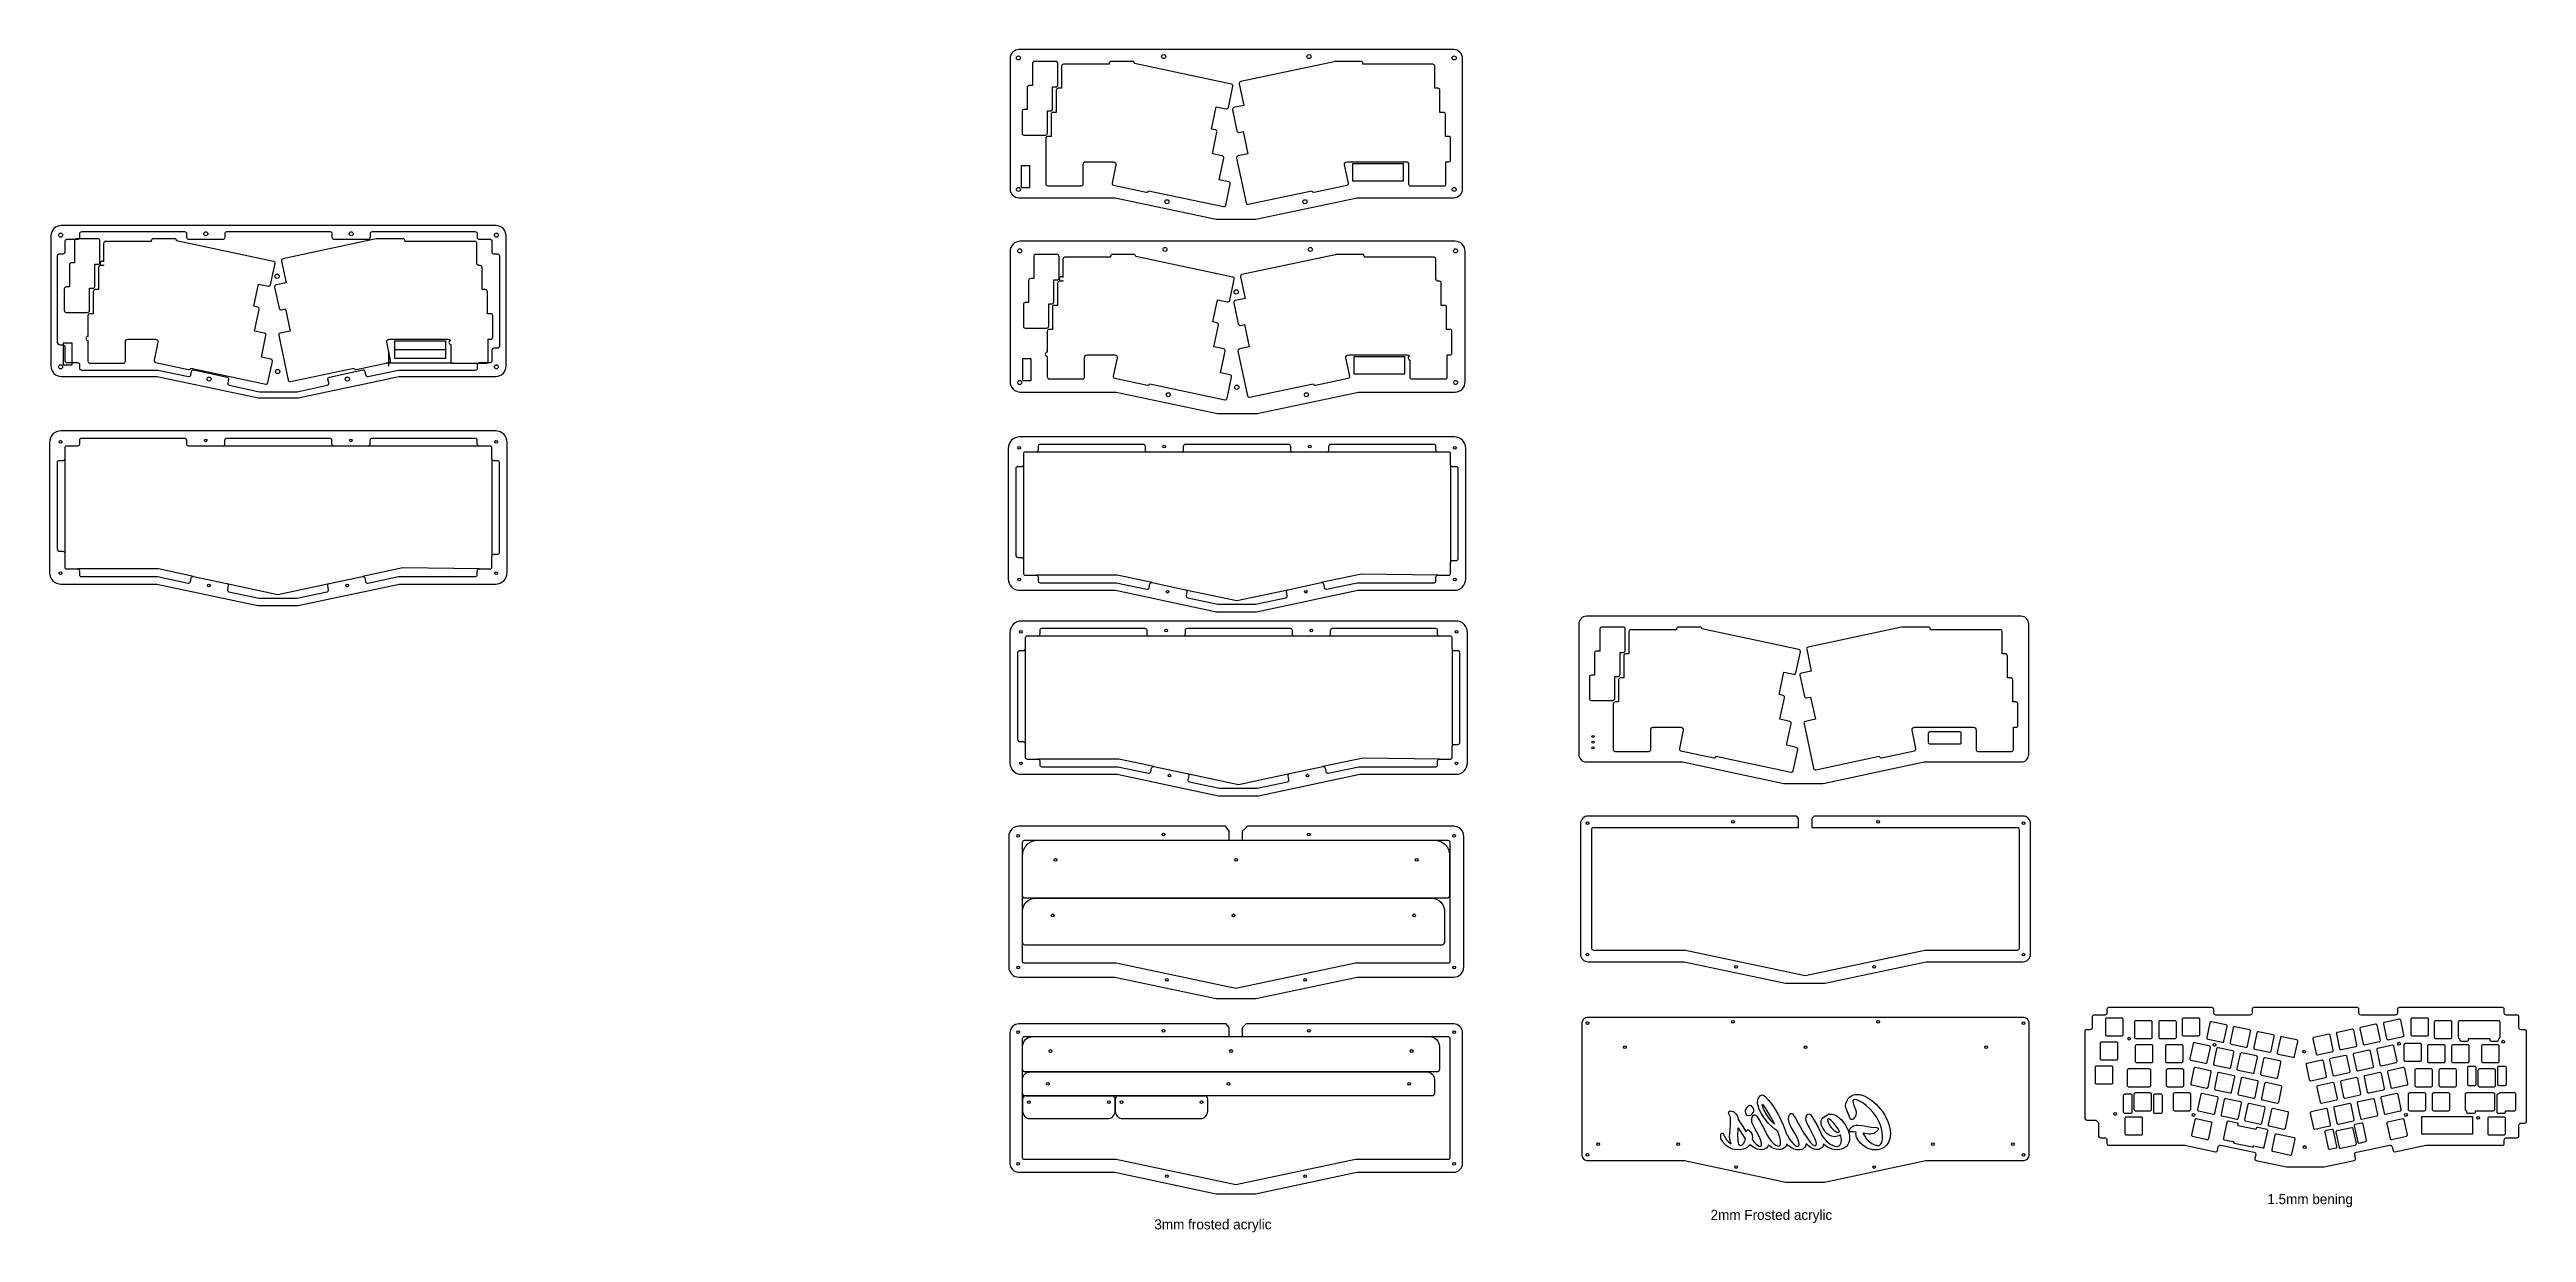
# Model space of a CAD drawing. Extents: x -592 to 1370, y -16 to 920.
import ezdxf

# ---------------------------------------------------------------- set-up
doc = ezdxf.new("R2010")
doc.units = 0
doc.header["$MEASUREMENT"] = 0
doc.layers.get('0').update_dxf_attribs({"linetype": 'CONTINUOUS'})
doc.layers.add('LAYER_1', color=7, linetype='CONTINUOUS')

msp = doc.modelspace()

# ---------------------------------------------------------------- texts
at = {"color": 2, "linetype": 'Continuous'}
for s, p in [('2mm Frosted acrylic', (723.6, -6)), ('1.5mm bening', (1164.4, 6.5)), ('3mm frosted acrylic', (283.2, -13.5))]:
    msp.add_text(s, height=8, dxfattribs=at).set_placement(p)

# ---------------------------------------------------------------- linework, layer by layer
at = {"color": 2, "linetype": 'Continuous'}
for p, q in [((-272.4, 672.1), (-325.2, 672.1)), ((-323.1, 681.6), (-323.1, 669.9)), ((-278.1, 682.8), (-318.1, 682.8)), ((342.4, 301.7), (339.5, 305.6)), ((342.4, 294.6), (342.4, 301.7)), ((353.1, 301.7), (357, 305.6)), ((353.1, 294.6), (353.1, 301.7)), ((342.4, 146.4), (340.2, 149.2)), ((342.4, 139.2), (342.4, 146.4)), ((353.1, 146.4), (356, 149.2)), ((353.1, 139.2), (353.1, 146.4))]:
    msp.add_line(p, q, dxfattribs=at)
at = {"color": 1, "linetype": 'Continuous'}
for p, q in [((-579.5, 596.5), (-579.5, 521.8)), ((-366.4, 606.6), (-454.4, 606.6)), ((-251.4, 606.6), (-339.4, 606.6)), ((-241.3, 596.5), (-241.3, 519.4)), ((179.5, 591.7), (179.5, 516.9)), ((277.6, 601.8), (189.6, 601.8)), ((392.7, 601.8), (304.6, 601.8)), ((507.7, 601.8), (419.7, 601.8)), ((517.8, 591.7), (517.8, 514.5)), ((279, 456.1), (191, 456.1)), ((394, 456.1), (306, 456.1)), ((509, 456.1), (421, 456.1)), ((180.9, 446), (180.9, 371.2)), ((519.1, 446), (519.1, 368.9))]:
    msp.add_line(p, q, dxfattribs=at)
at = {"color": 6, "linetype": 'Continuous'}
for p, q in [((178.9, 89.7), (178.9, 80.2)), ((181.4, 92.2), (249.7, 92.2)), ((252.2, 89.7), (252.2, 80.2)), ((252.2, 80.2), (252.2, 89.7)), ((254.7, 92.2), (323, 92.2)), ((325.5, 80.2), (325.5, 89.7)), ((184.9, 74.2), (246.2, 74.2)), ((258.2, 74.2), (319.5, 74.2))]:
    msp.add_line(p, q, dxfattribs=at)
at = {"color": 3, "linetype": 'Continuous'}
for points in [[(176, 920.4, 0.414214), (169, 913.4), (169, 908.9), (169, 814.6), (169, 810.1, 0.414214), (176, 803.1), (180.5, 803.1), (252.1, 803.1), (332.2, 786.1), (347.9, 786.1), (363.5, 786.1), (443.7, 803.1), (515.7, 803.1), (520.2, 803.1, 0.414214), (527.2, 810.1), (527.2, 814.6), (527.2, 913.4, 0.414214), (520.2, 920.4), (353.2, 920.4), (342.5, 920.4), (180.5, 920.4)], [(202.6, 873.4), (202.6, 890.9), (205.3, 890.9, 0.414214), (206.8, 892.4), (206.8, 909.5, 0.414214), (205.3, 911), (188.2, 911, 0.414214), (186.7, 909.5), (186.7, 891.9), (184, 891.9, 0.414214), (182.5, 890.4), (182.5, 872.9), (180, 872.9, 0.414214), (178.5, 871.4), (178.5, 854.3, 0.414214), (180, 852.8), (197, 852.8, 0.414214), (198.5, 854.3), (198.5, 871.9), (201.1, 871.9, 0.414214)], [(344.3, 893.1), (267.5, 909.5), (267.5, 909.5, 0.414214), (266, 911), (248.9, 911, 0.414214), (247.4, 909.5), (247.4, 908.8), (211.2, 908.8, 0.414214), (209.7, 907.3), (209.7, 889.8), (207.1, 889.8, 0.414214), (205.6, 888.3), (205.6, 870.7), (203, 870.7, 0.414214), (201.5, 869.2), (201.5, 851.7), (198.8, 851.7, 0.414214), (197.3, 850.2), (197.3, 814.1, 0.414214), (198.8, 812.6), (225.4, 812.6, 0.414214), (226.9, 814.1), (226.9, 829.6, -0.414214), (228.9, 831.6), (250.8, 831.6, -0.476976), (252.7, 829.2), (249.7, 814.8, 0.414214), (250.8, 813.1), (276.8, 807.5, 0.414214), (278.6, 808.7), (278.6, 808.7), (338, 796.1, 0.414214), (339.8, 797.2), (343.3, 813.9, 0.414214), (342.2, 815.7), (334.5, 817.3), (338.2, 834.5, 0.414214), (337, 836.2), (329.2, 837.9), (332.8, 855.1, 0.414214), (331.7, 856.9), (328.5, 857.5), (332.2, 875.2), (340.1, 873.5, 0.414214), (341.9, 874.7), (345.4, 891.4, 0.414214)], [(435.7, 813.1, 0.414214), (436.8, 814.8), (433.8, 829.2, -0.476976), (435.8, 831.6), (482.5, 831.6, -0.414214), (484.5, 829.6), (484.5, 814, 0.414214), (486, 812.5), (512.6, 812.5, 0.414214), (514.1, 814), (514.1, 831.6), (516.3, 831.6, 0.414214), (517.8, 833.1), (517.8, 850.2, 0.414214), (516.3, 851.7), (513.6, 851.7), (513.6, 869.2, 0.414214), (512.1, 870.7), (509.3, 870.7), (509.3, 888.3, 0.414214), (507.8, 889.8), (505.2, 889.8), (505.2, 907.3, 0.414214), (503.7, 908.8), (448.4, 908.8), (448.4, 909.5, 0.414214), (446.9, 911), (428.4, 911, 0.010008), (428.3, 911), (425.8, 910.9, 0.042377), (425.5, 910.8), (351.6, 895.1, 0.414214), (350.4, 893.3), (354.1, 876.2), (346.2, 874.5, 0.414214), (345.1, 872.7), (348.6, 856, 0.414214), (350.4, 854.9), (353.6, 855.6), (357.3, 837.9), (349.5, 836.2, 0.414214), (348.3, 834.5), (355.8, 799.1, 0.414214), (357.6, 798), (407.9, 808.7, 0.413431), (409.7, 807.5)], [(-582.4, 781.1, 0.414214), (-590.4, 773.1), (-590.4, 768.6), (-590.4, 674.2), (-590.4, 669.7, 0.414214), (-582.4, 661.7), (-577.9, 661.7), (-506.4, 661.7), (-426.2, 644.7), (-410.5, 644.7), (-394.8, 644.7), (-314.6, 661.7), (-242.6, 661.7), (-238.1, 661.7, 0.414214), (-230.1, 669.7), (-230.1, 674.2), (-230.1, 773.1, 0.414214), (-238.1, 781.1), (-405.2, 781.1), (-415.9, 781.1), (-577.9, 781.1)], [(-555.8, 733), (-555.8, 750.5), (-553.1, 750.5, 0.414214), (-551.6, 752), (-551.6, 769.1, 0.414214), (-553.1, 770.6), (-570.2, 770.6, 0.414214), (-571.7, 769.1), (-571.7, 751.5), (-574.3, 751.5, 0.414214), (-575.8, 750), (-575.8, 732.5), (-578.4, 732.5, 0.414214), (-579.9, 731), (-579.9, 713.9, 0.414214), (-578.4, 712.4), (-561.4, 712.4, 0.414214), (-559.9, 713.9), (-559.9, 731.5), (-557.3, 731.5, 0.414214)], [(177, 768.7, 0.414214), (169, 760.7), (169, 756.2), (169, 661.8), (169, 657.3, 0.414214), (177, 649.3), (181.5, 649.3), (253, 649.3), (333.2, 632.3), (348.9, 632.3), (364.6, 632.3), (444.8, 649.3), (516.8, 649.3), (521.3, 649.3, 0.414214), (529.3, 657.3), (529.3, 661.8), (529.3, 760.7, 0.414214), (521.3, 768.7), (354.3, 768.7), (343.6, 768.7), (181.5, 768.7)], [(203.6, 720.6), (203.6, 738.1), (206.3, 738.1, 0.414214), (207.8, 739.6), (207.8, 756.7, 0.414214), (206.3, 758.2), (189.2, 758.2, 0.414214), (187.7, 756.7), (187.7, 739.1), (185.1, 739.1, 0.414214), (183.6, 737.6), (183.6, 720.1), (181, 720.1, 0.414214), (179.5, 718.6), (179.5, 701.5, 0.414214), (181, 700), (198.1, 700, 0.414214), (199.6, 701.5), (199.6, 719.1), (202.1, 719.1, 0.414214)], [(625.3, 471.8, 0.414214), (619.3, 465.8), (619.3, 461.3), (619.3, 367), (619.3, 362.5, 0.414214), (625.3, 356.5), (629.8, 356.5), (701.5, 356.5), (781.6, 339.4), (797.1, 339.4), (812.7, 339.4), (892.8, 356.5), (965, 356.5), (969.5, 356.5, 0.414214), (975.5, 362.5), (975.5, 367), (975.5, 465.8, 0.414214), (969.5, 471.8), (802.5, 471.8), (791.8, 471.8), (629.8, 471.8)], [(651.9, 425.7), (651.9, 443.3), (654.5, 443.3, 0.414214), (656, 444.8), (656, 461.8, 0.414214), (654.5, 463.3), (637.5, 463.3, 0.414214), (636, 461.8), (636, 444.3), (633.3, 444.3, 0.414214), (631.8, 442.8), (631.8, 425.2), (629.2, 425.2, 0.414214), (627.7, 423.7), (627.7, 406.7, 0.414214), (629.2, 405.2), (646.3, 405.2, 0.414214), (647.8, 406.7), (647.8, 424.2), (650.4, 424.2, 0.414214)], [(793.5, 445.5), (716.7, 461.8), (716.7, 461.8, 0.414214), (715.2, 463.3), (698.2, 463.3, 0.414214), (696.7, 461.8), (696.7, 461.2), (660.5, 461.2, 0.414214), (659, 459.7), (659, 442.1), (656.3, 442.1, 0.414214), (654.8, 440.6), (654.8, 423.1), (652.3, 423.1, 0.414214), (650.8, 421.6), (650.8, 404), (648.1, 404, 0.414214), (646.6, 402.5), (646.6, 366.4, 0.414214), (648.1, 364.9), (674.7, 364.9, 0.414214), (676.2, 366.4), (676.2, 382, -0.414214), (678.2, 384), (700, 384, -0.476976), (702, 381.6), (698.9, 367.2, 0.414214), (700.1, 365.4), (726.1, 359.9, 0.414214), (727.9, 361), (727.9, 361), (787.3, 348.4, 0.414214), (789.1, 349.6), (792.6, 366.3, 0.414214), (791.4, 368), (783.8, 369.7), (787.5, 386.8, 0.414214), (786.3, 388.6), (778.5, 390.3), (782.1, 407.4, 0.414214), (781, 409.2), (777.8, 409.9), (781.5, 427.5), (789.4, 425.9, 0.414214), (791.1, 427), (794.7, 443.7, 0.414214)], [(885, 365.4, 0.414214), (886.1, 367.2), (883.1, 381.6, -0.476976), (885, 384), (931.8, 384, -0.414214), (933.8, 382), (933.8, 366.4, 0.414214), (935.3, 364.9), (961.9, 364.9, 0.414214), (963.4, 366.4), (963.4, 384), (965.5, 384, 0.414214), (967, 385.5), (967, 402.5, 0.414214), (965.5, 404), (962.9, 404), (962.9, 421.6, 0.414214), (961.4, 423.1), (958.6, 423.1), (958.6, 440.6, 0.414214), (957.1, 442.1), (954.4, 442.1), (954.4, 459.7, 0.414214), (952.9, 461.2), (897.7, 461.2), (897.7, 461.8, 0.414214), (896.2, 463.3), (877.7, 463.3, 0.010008), (877.6, 463.3), (875, 463.2, 0.042377), (874.8, 463.2), (800.8, 447.5, 0.414214), (799.7, 445.7), (803.3, 428.5), (795.5, 426.9, 0.414214), (794.3, 425.1), (797.9, 408.4, 0.414214), (799.6, 407.2), (802.8, 407.9), (806.6, 390.3), (798.7, 388.6, 0.414214), (797.6, 386.8), (805.1, 351.5, 0.414214), (806.9, 350.3), (857.2, 361, 0.413431), (859, 359.9)]]:
    msp.add_lwpolyline(points, format="xyb", close=True, dxfattribs=at)
for points in [[(184.7, 813.2), (184.7, 828.5), (181.2, 828.5), (177.7, 828.5), (177.7, 813.2), (177.7, 811.2), (181.2, 811.2), (184.7, 811.2)], [(480.3, 816.2), (440.3, 816.2), (440.3, 830.2), (480.3, 830.2)], [(-573.7, 672.8), (-573.7, 688.1), (-577.2, 688.1), (-580.7, 688.1), (-580.7, 672.8), (-580.7, 670.8), (-577.2, 670.8), (-573.7, 670.8)], [(-278.1, 675.8), (-318.1, 675.8), (-318.1, 689.8), (-278.1, 689.8)], [(185.8, 660.4), (185.8, 675.7), (182.3, 675.7), (178.8, 675.7), (178.8, 660.4), (178.8, 658.4), (182.3, 658.4), (185.8, 658.4)], [(481.3, 663.4), (441.3, 663.4), (441.3, 677.4), (481.3, 677.4)]]:
    msp.add_lwpolyline(points, close=True, dxfattribs=at)
at = {"color": 1, "linetype": 'Continuous'}
for points in [[(-577.9, 672.7), (-572.4, 672.7), (-569.3, 672.7, -0.414214), (-567.8, 671.2), (-567.8, 668.2, 0.414214), (-566.3, 666.7), (-505.9, 666.7), (-481.6, 661.6, 0.414214), (-479.8, 662.7), (-479.2, 665.7, -0.414214), (-477.4, 666.8), (-451, 661.2, -0.414214), (-449.9, 659.4), (-450.5, 656.5, 0.414214), (-449.3, 654.7), (-425.4, 649.6), (-395.6, 649.6), (-371.7, 654.7, 0.414214), (-370.5, 656.5), (-371.1, 659.4, -0.414214), (-370, 661.2), (-343.6, 666.8, -0.414214), (-341.8, 665.7), (-341.2, 662.7, 0.414214), (-339.4, 661.6), (-315.2, 666.7), (-254.2, 666.7, 0.414214), (-252.7, 668.2), (-252.7, 671.2, -0.414214), (-251.2, 672.7), (-242.6, 672.7, 0.414214), (-241.1, 674.2), (-241.1, 682.8, -0.414214), (-239.6, 684.3), (-236.6, 684.3, 0.414214), (-235.1, 685.8), (-235.1, 757, 0.414214), (-236.6, 758.5), (-239.6, 758.5, -0.414214), (-241.1, 760), (-241.1, 768.6, 0.414214), (-242.6, 770.1), (-251.2, 770.1, -0.414214), (-252.7, 771.6), (-252.7, 774.6, 0.414214), (-254.2, 776.1), (-336.2, 776.1, 0.414214), (-337.7, 774.6), (-337.7, 771.6, -0.414214), (-339.2, 770.1), (-366.2, 770.1, -0.414214), (-367.7, 771.6), (-367.7, 774.6, 0.414214), (-369.2, 776.1), (-451.3, 776.1, 0.414214), (-452.8, 774.6), (-452.8, 771.6, -0.414214), (-454.3, 770.1), (-481.3, 770.1, -0.414214), (-482.8, 771.6), (-482.8, 774.6, 0.414214), (-484.3, 776.1), (-566.3, 776.1, 0.414214), (-567.8, 774.6), (-567.8, 771.6, -0.414214), (-569.3, 770.1), (-577.9, 770.1, 0.414214), (-579.4, 768.6), (-579.4, 760, -0.414214), (-580.9, 758.5), (-583.9, 758.5, 0.414214), (-585.4, 757), (-585.4, 688.7, 0.414214), (-583.4, 686.7), (-580.9, 686.7, -0.414214), (-579.4, 685.2), (-579.4, 684.3), (-579.4, 674.2, 0.414214)], [(-582.5, 618.6, 0.414214), (-591.5, 609.6), (-591.5, 605.1), (-591.5, 510.8), (-591.5, 506.3, 0.414214), (-582.5, 497.3), (-578, 497.3), (-506.7, 497.3), (-426.5, 480.3), (-410.7, 480.3), (-394.8, 480.3), (-314.7, 497.3), (-242.8, 497.3), (-238.3, 497.3, 0.414214), (-229.3, 506.3), (-229.3, 510.8), (-229.3, 609.6, 0.414214), (-238.3, 618.6), (-405.3, 618.6), (-416, 618.6), (-578, 618.6)], [(-578, 509.3), (-572.6, 509.3), (-569.4, 509.3, -0.414214), (-567.9, 507.8), (-567.9, 504.8, 0.414214), (-566.4, 503.3), (-506, 503.3), (-481.8, 498.1, 0.414214), (-480, 499.3), (-479.4, 502.2, -0.414214), (-477.6, 503.4), (-451.2, 497.8, -0.414214), (-450, 496), (-450.7, 493.1, 0.414214), (-449.5, 491.3), (-425.6, 486.2), (-395.8, 486.2), (-371.8, 491.3, 0.414214), (-370.7, 493.1), (-371.3, 496, -0.414214), (-370.1, 497.8), (-343.7, 503.4, -0.414214), (-342, 502.2), (-341.3, 499.3, 0.414214), (-339.6, 498.1), (-315.3, 503.3), (-254.4, 503.3, 0.414214), (-252.9, 504.8), (-252.9, 507.8, -0.414214), (-251.4, 509.3), (-242.8, 509.3, 0.414214), (-241.3, 510.8), (-241.3, 519.4, -0.414214), (-239.8, 520.9), (-236.8, 520.9, 0.414214), (-235.3, 522.4), (-235.3, 593.5, 0.414214), (-236.8, 595), (-239.8, 595, -0.414214), (-241.3, 596.5), (-241.3, 605.1, 0.414214), (-242.8, 606.6), (-251.4, 606.6, -0.414214), (-252.9, 608.1), (-252.9, 611.1, 0.414214), (-254.4, 612.6), (-336.4, 612.6, 0.414214), (-337.9, 611.1), (-337.9, 608.1, -0.414214), (-339.4, 606.6), (-366.4, 606.6, -0.414214), (-367.9, 608.1), (-367.9, 611.1, 0.414214), (-369.4, 612.6), (-451.4, 612.6, 0.414214), (-452.9, 611.1), (-452.9, 608.1, -0.414214), (-454.4, 606.6), (-481.4, 606.6, -0.414214), (-482.9, 608.1), (-482.9, 611.1, 0.414214), (-484.4, 612.6), (-566.4, 612.6, 0.414214), (-567.9, 611.1), (-567.9, 608.1, -0.414214), (-569.4, 606.6), (-578, 606.6, 0.414214), (-579.5, 605.1), (-579.5, 596.5, -0.414214), (-581, 595), (-584, 595, 0.414214), (-585.5, 593.5), (-585.5, 525.3, 0.414214), (-583.5, 523.3), (-581, 523.3, -0.414214), (-579.5, 521.8), (-579.5, 520.9), (-579.5, 510.8, 0.414214)], [(176.5, 613.8, 0.414214), (167.5, 604.8), (167.5, 600.3), (167.5, 505.9), (167.5, 501.4, 0.414214), (176.5, 492.4), (181, 492.4), (252.4, 492.4), (332.5, 475.4), (348.4, 475.4), (364.2, 475.4), (444.4, 492.4), (516.3, 492.4), (520.8, 492.4, 0.414214), (529.8, 501.4), (529.8, 505.9), (529.8, 604.8, 0.414214), (520.8, 613.8), (353.7, 613.8), (343, 613.8), (181, 613.8)], [(181, 504.4), (186.5, 504.4), (189.6, 504.4, -0.414214), (191.1, 502.9), (191.1, 499.9, 0.414214), (192.6, 498.4), (253, 498.4), (277.3, 493.3, 0.414214), (279.1, 494.5), (279.7, 497.4, -0.414214), (281.5, 498.5), (307.9, 492.9, -0.414214), (309, 491.1), (308.4, 488.2, 0.414214), (309.6, 486.4), (333.5, 481.3), (363.3, 481.3), (387.2, 486.4, 0.414214), (388.4, 488.2), (387.8, 491.1, -0.414214), (388.9, 492.9), (415.3, 498.5, -0.414214), (417.1, 497.4), (417.7, 494.5, 0.414214), (419.5, 493.3), (443.7, 498.4), (504.7, 498.4, 0.414214), (506.2, 499.9), (506.2, 502.9, -0.414214), (507.7, 504.4), (516.3, 504.4, 0.414214), (517.8, 505.9), (517.8, 514.5, -0.414214), (519.3, 516), (522.3, 516, 0.414214), (523.8, 517.5), (523.8, 588.7, 0.414214), (522.3, 590.2), (519.3, 590.2, -0.414214), (517.8, 591.7), (517.8, 600.3, 0.414214), (516.3, 601.8), (507.7, 601.8, -0.414214), (506.2, 603.3), (506.2, 606.3, 0.414214), (504.7, 607.8), (422.7, 607.8, 0.414214), (421.2, 606.3), (421.2, 603.3, -0.414214), (419.7, 601.8), (392.7, 601.8, -0.414214), (391.2, 603.3), (391.2, 606.3, 0.414214), (389.7, 607.8), (307.6, 607.8, 0.414214), (306.1, 606.3), (306.1, 603.3, -0.414214), (304.6, 601.8), (277.6, 601.8, -0.414214), (276.1, 603.3), (276.1, 606.3, 0.414214), (274.6, 607.8), (192.6, 607.8, 0.414214), (191.1, 606.3), (191.1, 603.3, -0.414214), (189.6, 601.8), (181, 601.8, 0.414214), (179.5, 600.3), (179.5, 591.7, -0.414214), (178, 590.2), (175, 590.2, 0.414214), (173.5, 588.7), (173.5, 520.4, 0.414214), (175.5, 518.4), (178, 518.4, -0.414214), (179.5, 516.9), (179.5, 516), (179.5, 505.9, 0.414214)], [(177.9, 468.1, 0.414214), (168.9, 459.1), (168.9, 454.6), (168.9, 360.3), (168.9, 355.8, 0.414214), (177.9, 346.8), (182.4, 346.8), (253.8, 346.8), (333.9, 329.7), (349.8, 329.7), (365.6, 329.7), (445.8, 346.8), (517.6, 346.8), (522.1, 346.8, 0.414214), (531.1, 355.8), (531.1, 360.3), (531.1, 459.1, 0.414214), (522.1, 468.1), (355.1, 468.1), (344.4, 468.1), (182.4, 468.1)], [(182.4, 358.8), (187.9, 358.8), (191, 358.8, -0.414214), (192.5, 357.3), (192.5, 354.3, 0.414214), (194, 352.8), (254.4, 352.8), (278.6, 347.6, 0.414214), (280.4, 348.8), (281, 351.7, -0.414214), (282.8, 352.9), (309.2, 347.3, -0.414214), (310.4, 345.5), (309.8, 342.5, 0.414214), (310.9, 340.8), (334.9, 335.7), (364.7, 335.7), (388.6, 340.8, 0.414214), (389.8, 342.5), (389.1, 345.5, -0.414214), (390.3, 347.3), (416.7, 352.9, -0.414214), (418.5, 351.7), (419.1, 348.8, 0.414214), (420.9, 347.6), (445.1, 352.8), (506, 352.8, 0.414214), (507.5, 354.3), (507.5, 357.3, -0.414214), (509, 358.8), (517.6, 358.8, 0.414214), (519.1, 360.3), (519.1, 368.9, -0.414214), (520.6, 370.4), (523.6, 370.4, 0.414214), (525.1, 371.9), (525.1, 443, 0.414214), (523.6, 444.5), (520.6, 444.5, -0.414214), (519.1, 446), (519.1, 454.6, 0.414214), (517.6, 456.1), (509, 456.1, -0.414214), (507.5, 457.6), (507.5, 460.6, 0.414214), (506, 462.1), (424, 462.1, 0.414214), (422.5, 460.6), (422.5, 457.6, -0.414214), (421, 456.1), (394, 456.1, -0.414214), (392.5, 457.6), (392.5, 460.6, 0.414214), (391, 462.1), (309, 462.1, 0.414214), (307.5, 460.6), (307.5, 457.6, -0.414214), (306, 456.1), (279, 456.1, -0.414214), (277.5, 457.6), (277.5, 460.6, 0.414214), (276, 462.1), (194, 462.1, 0.414214), (192.5, 460.6), (192.5, 457.6, -0.414214), (191, 456.1), (182.4, 456.1, 0.414214), (180.9, 454.6), (180.9, 446, -0.414214), (179.4, 444.5), (176.4, 444.5, 0.414214), (174.9, 443), (174.9, 374.7, 0.414214), (176.9, 372.7), (179.4, 372.7, -0.414214), (180.9, 371.2), (180.9, 370.4), (180.9, 360.3, 0.414214)], [(1238.7, 156.1, -0.414214), (1237, 157.8), (1237, 160.8, 0.414214), (1235.7, 162.1), (1153.7, 162.1, 0.414214), (1152.4, 160.8), (1152.4, 157.8, -0.414214), (1150.7, 156.1), (1123.7, 156.1, -0.414214), (1122, 157.8), (1122, 160.8, 0.414214), (1120.7, 162.1), (1038.7, 162.1, 0.414214), (1037.4, 160.8), (1037.4, 157.8, -0.414214), (1035.7, 156.1), (1027.1, 156.1, 0.414214), (1025.8, 154.8), (1025.8, 146.2, -0.414214), (1024.1, 144.5), (1021.1, 144.5, 0.414214), (1019.8, 143.2), (1019.8, 74.9, 0.414214), (1021.6, 73.1), (1027.5, 73.1, -0.414214), (1030.7, 69.9), (1030.7, 60.9, 0.414214), (1032.5, 59.1), (1035.7, 59.1, -0.414214), (1037.4, 57.4), (1037.4, 54.4, 0.414214), (1038.7, 53.1), (1099.1, 53.1), (1123.4, 48, 0.414214), (1124.9, 49), (1125.5, 51.9, -0.414214), (1127.5, 53.2), (1153.9, 47.6, -0.414214), (1155.3, 45.6), (1154.6, 42.6, 0.414214), (1155.6, 41.1), (1179.5, 36), (1209.3, 36), (1233.2, 41.1, 0.414214), (1234.2, 42.6), (1233.6, 45.6, -0.414214), (1234.9, 47.6), (1261.3, 53.2, -0.414214), (1263.3, 51.9), (1264, 49, 0.414214), (1265.5, 48), (1289.8, 53.1), (1350.7, 53.1, 0.414214), (1352, 54.4), (1352, 57.4, -0.414214), (1353.7, 59.1), (1362.3, 59.1, 0.414214), (1363.6, 60.4), (1363.6, 69, -0.414214), (1365.3, 70.7), (1368.3, 70.7, 0.414214), (1369.6, 72), (1369.6, 143.2, 0.414214), (1368.3, 144.5), (1365.3, 144.5, -0.414214), (1363.6, 146.2), (1363.6, 154.8, 0.414214), (1362.3, 156.1), (1353.7, 156.1, -0.414214), (1352, 157.8), (1352, 160.8, 0.414214), (1350.7, 162.1), (1268.7, 162.1, 0.414214), (1267.4, 160.8), (1267.4, 157.8, -0.414214), (1265.7, 156.1)], [(1049.3, 153.8), (1037.3, 153.8, 0.414214), (1036.3, 152.8), (1036.3, 140.8, 0.414214), (1037.3, 139.8), (1049.3, 139.8, 0.414214), (1050.3, 140.8), (1050.3, 152.8, 0.414214)], [(1072.3, 151.6), (1060.3, 151.6, 0.414214), (1059.3, 150.6), (1059.3, 138.6, 0.414214), (1060.3, 137.6), (1072.3, 137.6, 0.414214), (1073.3, 138.6), (1073.3, 150.6, 0.414214)], [(1091.4, 151.6), (1079.4, 151.6, 0.414214), (1078.4, 150.6), (1078.4, 138.6, 0.414214), (1079.4, 137.6), (1091.4, 137.6, 0.414214), (1092.4, 138.6), (1092.4, 150.6, 0.414214)], [(1110, 153.8), (1098, 153.8, 0.414214), (1097, 152.8), (1097, 140.8, 0.414214), (1098, 139.8), (1110, 139.8, 0.414214), (1111, 140.8), (1111, 152.8, 0.414214)], [(1131.8, 148.4), (1120.1, 150.9, 0.414214), (1118.9, 150.1), (1116.4, 138.4, 0.414214), (1117.2, 137.2), (1128.9, 134.7, 0.414214), (1130.1, 135.5), (1132.6, 147.2, 0.414214)], [(1150.5, 144.4), (1138.7, 146.9, 0.414214), (1137.5, 146.2), (1135, 134.4, 0.414214), (1135.8, 133.2), (1147.5, 130.7, 0.414214), (1148.7, 131.5), (1151.2, 143.2, 0.414214)], [(1169.1, 140.5), (1157.3, 143, 0.414214), (1156.2, 142.2), (1153.7, 130.5, 0.414214), (1154.4, 129.3), (1166.2, 126.8, 0.414214), (1167.4, 127.6), (1169.9, 139.3, 0.414214)], [(1187.7, 136.5), (1176, 139, 0.414214), (1174.8, 138.2), (1172.3, 126.5, 0.414214), (1173.1, 125.3), (1184.8, 122.8, 0.414214), (1186, 123.6), (1188.5, 135.3, 0.414214)], [(1213, 141), (1201.2, 138.5, 0.414214), (1200.5, 137.3), (1203, 125.6, 0.414214), (1204.1, 124.8), (1215.9, 127.3, 0.414214), (1216.6, 128.5), (1214.2, 140.2, 0.414214)], [(1231.6, 144.9), (1219.9, 142.5, 0.414214), (1219.1, 141.3), (1221.6, 129.5, 0.414214), (1222.8, 128.8), (1234.5, 131.3, 0.414214), (1235.3, 132.4), (1232.8, 144.2, 0.414214)], [(1250.2, 148.9), (1238.5, 146.4, 0.414214), (1237.7, 145.2), (1240.2, 133.5, 0.414214), (1241.4, 132.7), (1253.1, 135.2, 0.414214), (1253.9, 136.4), (1251.4, 148.1, 0.414214)], [(1268.9, 152.9), (1257.1, 150.4, 0.414214), (1256.4, 149.2), (1258.9, 137.5, 0.414214), (1260, 136.7), (1271.8, 139.2, 0.414214), (1272.6, 140.4), (1270.1, 152.1, 0.414214)], [(1291, 153.8), (1279, 153.8, 0.414214), (1278, 152.8), (1278, 140.8, 0.414214), (1279, 139.8), (1291, 139.8, 0.414214), (1292, 140.8), (1292, 152.8, 0.414214)], [(1309.6, 151.6), (1297.6, 151.6, 0.414214), (1296.6, 150.6), (1296.6, 138.6, 0.414214), (1297.6, 137.6), (1309.6, 137.6, 0.414214), (1310.6, 138.6), (1310.6, 150.6, 0.414214)], [(1317.7, 135.6), (1322.7, 135.6, 0.414214), (1323.7, 136.6), (1323.7, 137.6), (1340.6, 137.6), (1340.6, 136.6, 0.414214), (1341.6, 135.6), (1346.6, 135.6, 0.414214), (1347.6, 136.6), (1347.6, 137.6), (1347.7, 137.6, 0.414214), (1348.7, 138.6), (1348.7, 150.6, 0.414214), (1347.7, 151.6), (1316.6, 151.6, 0.414214), (1315.6, 150.6), (1315.6, 138.6, 0.414214), (1316.6, 137.6), (1316.7, 137.6), (1316.7, 136.6, 0.414214)], [(1045.1, 134.7), (1033.1, 134.7, 0.414214), (1032.1, 133.7), (1032.1, 121.7, 0.414214), (1033.1, 120.7), (1045.1, 120.7, 0.414214), (1046.1, 121.7), (1046.1, 133.7, 0.414214)], [(1072.9, 132.6), (1060.9, 132.6, 0.414214), (1059.9, 131.6), (1059.9, 119.6, 0.414214), (1060.9, 118.6), (1072.9, 118.6, 0.414214), (1073.9, 119.6), (1073.9, 131.6, 0.414214)], [(1096.7, 132.6), (1084.7, 132.6, 0.414214), (1083.7, 131.6), (1083.7, 119.6, 0.414214), (1084.7, 118.6), (1096.7, 118.6, 0.414214), (1097.7, 119.6), (1097.7, 131.6, 0.414214)], [(1118.5, 131.7), (1106.8, 134.2, 0.414214), (1105.6, 133.5), (1103.1, 121.7, 0.414214), (1103.9, 120.5), (1115.6, 118.1, 0.414214), (1116.8, 118.8), (1119.3, 130.6, 0.414214)], [(1137.2, 127.8), (1125.4, 130.3, 0.414214), (1124.2, 129.5), (1121.8, 117.8, 0.414214), (1122.5, 116.6), (1134.3, 114.1, 0.414214), (1135.4, 114.9), (1137.9, 126.6, 0.414214)], [(1155.8, 123.8), (1144.1, 126.3, 0.414214), (1142.9, 125.5), (1140.4, 113.8, 0.414214), (1141.2, 112.6), (1152.9, 110.1, 0.414214), (1154.1, 110.9), (1156.6, 122.6, 0.414214)], [(1174.4, 119.9), (1162.7, 122.4, 0.414214), (1161.5, 121.6), (1159, 109.9, 0.414214), (1159.8, 108.7), (1171.5, 106.2, 0.414214), (1172.7, 106.9), (1175.2, 118.7, 0.414214)], [(1207.6, 120.4), (1195.9, 117.9, 0.414214), (1195.1, 116.7), (1197.6, 105, 0.414214), (1198.8, 104.2), (1210.5, 106.7, 0.414214), (1211.3, 107.9), (1208.8, 119.6, 0.414214)], [(1226.2, 124.3), (1214.5, 121.8, 0.414214), (1213.7, 120.7), (1216.2, 108.9, 0.414214), (1217.4, 108.2), (1229.2, 110.6, 0.414214), (1229.9, 111.8), (1227.4, 123.6, 0.414214)], [(1244.9, 128.3), (1233.1, 125.8, 0.414214), (1232.4, 124.6), (1234.9, 112.9, 0.414214), (1236, 112.1), (1247.8, 114.6, 0.414214), (1248.6, 115.8), (1246.1, 127.5, 0.414214)], [(1263.5, 132.3), (1251.8, 129.8, 0.414214), (1251, 128.6), (1253.5, 116.8, 0.414214), (1254.7, 116.1), (1266.4, 118.6, 0.414214), (1267.2, 119.8), (1264.7, 131.5, 0.414214)], [(1285.6, 133.6), (1273.6, 133.6, 0.414214), (1272.6, 132.6), (1272.6, 120.6, 0.414214), (1273.6, 119.6), (1285.6, 119.6, 0.414214), (1286.6, 120.6), (1286.6, 132.6, 0.414214)], [(1304.2, 132.6), (1292.2, 132.6, 0.414214), (1291.2, 131.6), (1291.2, 119.6, 0.414214), (1292.2, 118.6), (1304.2, 118.6, 0.414214), (1305.2, 119.6), (1305.2, 131.6, 0.414214)], [(1323.3, 132.6), (1311.3, 132.6, 0.414214), (1310.3, 131.6), (1310.3, 119.6, 0.414214), (1311.3, 118.6), (1323.3, 118.6, 0.414214), (1324.3, 119.6), (1324.3, 131.6, 0.414214)], [(1347.1, 132.6), (1335.1, 132.6, 0.414214), (1334.1, 131.6), (1334.1, 119.6, 0.414214), (1335.1, 118.6), (1347.1, 118.6, 0.414214), (1348.1, 119.6), (1348.1, 131.6, 0.414214)], [(1041.1, 115.7), (1029.1, 115.7, 0.414214), (1028.1, 114.7), (1028.1, 102.7, 0.414214), (1029.1, 101.7), (1041.1, 101.7, 0.414214), (1042.1, 102.7), (1042.1, 114.7, 0.414214)], [(1097.4, 113.5), (1085.4, 113.5, 0.414214), (1084.4, 112.5), (1084.4, 100.5, 0.414214), (1085.4, 99.5), (1097.4, 99.5, 0.414214), (1098.4, 100.5), (1098.4, 112.5, 0.414214)], [(1119.2, 112.1), (1107.5, 114.6, 0.414214), (1106.3, 113.8), (1103.8, 102.1, 0.414214), (1104.6, 100.9), (1116.3, 98.4, 0.414214), (1117.5, 99.2), (1120, 110.9, 0.414214)], [(1137.9, 108.2), (1126.1, 110.7, 0.414214), (1124.9, 109.9), (1122.5, 98.1, 0.414214), (1123.2, 97), (1135, 94.5, 0.414214), (1136.1, 95.2), (1138.6, 107, 0.414214)], [(1156.5, 104.2), (1144.8, 106.7, 0.414214), (1143.6, 105.9), (1141.1, 94.2, 0.414214), (1141.9, 93), (1153.6, 90.5, 0.414214), (1154.8, 91.3), (1157.3, 103, 0.414214)], [(1175.1, 100.2), (1163.4, 102.7, 0.414214), (1162.2, 102), (1159.7, 90.2, 0.414214), (1160.5, 89), (1172.2, 86.5, 0.414214), (1173.4, 87.3), (1175.9, 99, 0.414214)], [(1216.2, 102.7), (1204.5, 100.2, 0.414214), (1203.7, 99), (1206.2, 87.3, 0.414214), (1207.4, 86.5), (1219.1, 89, 0.414214), (1219.9, 90.2), (1217.4, 102, 0.414214)], [(1234.9, 106.7), (1223.1, 104.2, 0.414214), (1222.4, 103), (1224.8, 91.3, 0.414214), (1226, 90.5), (1237.8, 93, 0.414214), (1238.5, 94.2), (1236, 105.9, 0.414214)], [(1253.5, 110.7), (1241.8, 108.2, 0.414214), (1241, 107), (1243.5, 95.2, 0.414214), (1244.7, 94.5), (1256.4, 97, 0.414214), (1257.2, 98.1), (1254.7, 109.9, 0.414214)], [(1272.1, 114.6), (1260.4, 112.1, 0.414214), (1259.6, 110.9), (1262.1, 99.2, 0.414214), (1263.3, 98.4), (1275, 100.9, 0.414214), (1275.8, 102.1), (1273.3, 113.8, 0.414214)], [(1294.2, 113.5), (1282.2, 113.5, 0.414214), (1281.2, 112.5), (1281.2, 100.5, 0.414214), (1282.2, 99.5), (1294.2, 99.5, 0.414214), (1295.2, 100.5), (1295.2, 112.5, 0.414214)], [(1313.3, 113.5), (1301.3, 113.5, 0.414214), (1300.3, 112.5), (1300.3, 100.5, 0.414214), (1301.3, 99.5), (1313.3, 99.5, 0.414214), (1314.3, 100.5), (1314.3, 112.5, 0.414214)], [(1328.8, 115.5), (1323.8, 115.5, 0.414214), (1322.8, 114.5), (1322.8, 101.5, 0.414214), (1323.8, 100.5), (1328.8, 100.5, 0.414214), (1329.8, 101.5), (1329.8, 114.5, 0.414214)], [(1344.2, 113.5), (1332.2, 113.5, 0.414214), (1331.2, 112.5), (1331.2, 100.5, 0.414214), (1332.2, 99.5), (1344.2, 99.5, 0.414214), (1345.2, 100.5), (1345.2, 112.5, 0.414214)], [(1352.7, 115.5), (1347.7, 115.5, 0.414214), (1346.7, 114.5), (1346.7, 101.5, 0.414214), (1347.7, 100.5), (1352.7, 100.5, 0.414214), (1353.7, 101.5), (1353.7, 114.5, 0.414214)], [(1051.4, 78.5), (1056.4, 78.5, 0.414214), (1057.4, 79.5), (1057.4, 92.5, 0.414214), (1056.4, 93.5), (1051.4, 93.5, 0.414214), (1050.4, 92.5), (1050.4, 79.5, 0.414214)], [(1071.8, 94.5), (1059.8, 94.5, 0.414214), (1058.8, 93.5), (1058.8, 81.5, 0.414214), (1059.8, 80.5), (1071.8, 80.5, 0.414214), (1072.8, 81.5), (1072.8, 93.5, 0.414214)], [(1075.3, 78.5), (1080.3, 78.5, 0.414214), (1081.3, 79.5), (1081.3, 92.5, 0.414214), (1080.3, 93.5), (1075.3, 93.5, 0.414214), (1074.3, 92.5), (1074.3, 79.5, 0.414214)], [(1102.8, 94.5), (1090.8, 94.5, 0.414214), (1089.8, 93.5), (1089.8, 81.5, 0.414214), (1090.8, 80.5), (1102.8, 80.5, 0.414214), (1103.8, 81.5), (1103.8, 93.5, 0.414214)], [(1124.6, 91.5), (1112.9, 94, 0.414214), (1111.7, 93.2), (1109.2, 81.5, 0.414214), (1109.9, 80.3), (1121.7, 77.8, 0.414214), (1122.9, 78.6), (1125.4, 90.3, 0.414214)], [(1143.2, 87.5), (1131.5, 90, 0.414214), (1130.3, 89.3), (1127.8, 77.5, 0.414214), (1128.6, 76.3), (1140.3, 73.9, 0.414214), (1141.5, 74.6), (1144, 86.4, 0.414214)], [(1161.9, 83.6), (1150.1, 86.1, 0.414214), (1148.9, 85.3), (1146.4, 73.6, 0.414214), (1147.2, 72.4), (1158.9, 69.9, 0.414214), (1160.1, 70.7), (1162.6, 82.4, 0.414214)], [(1180.5, 79.6), (1168.8, 82.1, 0.414214), (1167.6, 81.3), (1165.1, 69.6, 0.414214), (1165.8, 68.4), (1177.6, 65.9, 0.414214), (1178.8, 66.7), (1181.3, 78.4, 0.414214)], [(1210.9, 82.1), (1199.1, 79.6, 0.414214), (1198.4, 78.4), (1200.9, 66.7, 0.414214), (1202, 65.9), (1213.8, 68.4, 0.414214), (1214.5, 69.6), (1212.1, 81.3, 0.414214)], [(1229.5, 86.1), (1217.8, 83.6, 0.414214), (1217, 82.4), (1219.5, 70.7, 0.414214), (1220.7, 69.9), (1232.4, 72.4, 0.414214), (1233.2, 73.6), (1230.7, 85.3, 0.414214)], [(1248.1, 90), (1236.4, 87.5, 0.414214), (1235.6, 86.4), (1238.1, 74.6, 0.414214), (1239.3, 73.9), (1251, 76.3, 0.414214), (1251.8, 77.5), (1249.3, 89.3, 0.414214)], [(1266.8, 94), (1255, 91.5, 0.414214), (1254.3, 90.3), (1256.8, 78.6, 0.414214), (1257.9, 77.8), (1269.7, 80.3, 0.414214), (1270.5, 81.5), (1268, 93.2, 0.414214)], [(1288.9, 94.5), (1276.9, 94.5, 0.414214), (1275.9, 93.5), (1275.9, 81.5, 0.414214), (1276.9, 80.5), (1288.9, 80.5, 0.414214), (1289.9, 81.5), (1289.9, 93.5, 0.414214)], [(1307.9, 94.5), (1295.9, 94.5, 0.414214), (1294.9, 93.5), (1294.9, 81.5, 0.414214), (1295.9, 80.5), (1307.9, 80.5, 0.414214), (1308.9, 81.5), (1308.9, 93.5, 0.414214)], [(1321.1, 93.5), (1321.1, 81.5, 0.414214), (1322.1, 80.5), (1322.2, 80.5), (1322.2, 79.5, 0.414214), (1323.2, 78.5), (1328.2, 78.5, 0.414214), (1329.2, 79.5), (1329.2, 80.5), (1343.6, 80.5, 0.414214), (1344.6, 81.5), (1344.6, 93.5, 0.414214), (1343.6, 94.5), (1322.1, 94.5, 0.414214)], [(1347.1, 93.5, 0.414214), (1346.1, 92.5), (1346.1, 79.5, 0.414214), (1347.1, 78.5), (1352.1, 78.5, 0.414214), (1353.1, 79.5), (1353.1, 80.5), (1360.3, 80.5, 0.414214), (1361.3, 81.5), (1361.3, 93.5, 0.414214), (1360.3, 94.5), (1348.3, 94.5, 0.414214), (1347.3, 93.5)], [(1064.7, 75.4), (1052.7, 75.4, 0.414214), (1051.7, 74.4), (1051.7, 62.4, 0.414214), (1052.7, 61.4), (1064.7, 61.4, 0.414214), (1065.7, 62.4), (1065.7, 74.4, 0.414214)], [(1119.8, 71.5), (1108, 74, 0.414214), (1106.9, 73.2), (1104.4, 61.5, 0.414214), (1105.1, 60.3), (1116.9, 57.8, 0.414214), (1118.1, 58.6), (1120.6, 70.3, 0.414214)], [(1132.6, 57), (1137.5, 56, 0.023636), (1137.6, 56, 0.41417), (1138.4, 54.8), (1140.6, 54.3, 0.024024), (1140.7, 54.3), (1152.4, 51.8, 0.414214), (1153.6, 52.6), (1153.6, 52.6, 0.024893), (1153.7, 52.6), (1155.9, 52.1, 0.029842), (1156, 52.1), (1160.9, 51, 0.414214), (1162, 51.8), (1164.7, 64.5, 0.414214), (1164, 65.7), (1161.8, 66.2, 0.029842), (1161.7, 66.2), (1156.8, 67.2, 0.414214), (1155.6, 66.5), (1155.4, 65.5, 0.024893), (1155.3, 65.5), (1153.1, 66, 0.024024), (1153, 66), (1141.3, 68.5, 0.023636), (1141.2, 68.5), (1141.4, 69.5, 0.414214), (1140.6, 70.7), (1138.5, 71.1, 0.029842), (1138.3, 71.2), (1133.4, 72.2, 0.414214), (1132.3, 71.4), (1129.6, 58.7, 0.414214), (1130.3, 57.5), (1132.5, 57.1, 0.029842)], [(1185.6, 59.1), (1171.6, 62, 0.414214), (1170.4, 61.3), (1167.9, 49.5, 0.414214), (1168.7, 48.4), (1182.7, 45.4, 0.414214), (1183.9, 46.1), (1186.4, 57.9, 0.414214)], [(1215.7, 65.7), (1210.8, 64.7, 0.414214), (1210, 63.5), (1212.7, 50.8, 0.414214), (1213.9, 50), (1218.8, 51, 0.414214), (1219.5, 52.2), (1216.8, 64.9, 0.414214)], [(1231.2, 67), (1219.4, 64.5, 0.414214), (1218.7, 63.3), (1221.2, 51.5, 0.414214), (1222.3, 50.8), (1234.1, 53.3, 0.414214), (1234.9, 54.4), (1232.4, 66.2, 0.414214)], [(1239, 70.7), (1234.1, 69.6, 0.414214), (1233.3, 68.4), (1236, 55.7, 0.414214), (1237.2, 54.9), (1242.1, 56, 0.414214), (1242.9, 57.2), (1240.2, 69.9, 0.414214)], [(1271.6, 74), (1259.8, 71.5, 0.414214), (1259.1, 70.3), (1261.6, 58.6, 0.414214), (1262.8, 57.8), (1274.5, 60.3, 0.414214), (1275.3, 61.5), (1272.8, 73.2, 0.414214)], [(1351.9, 75.4), (1339.9, 75.4, 0.414214), (1338.9, 74.4), (1338.9, 62.4, 0.414214), (1339.9, 61.4), (1351.9, 61.4, 0.414214), (1352.9, 62.4), (1352.9, 74.4, 0.414214)]]:
    msp.add_lwpolyline(points, format="xyb", close=True, dxfattribs=at)
at = {"color": 3, "linetype": 'Continuous'}
for points in [[(-561.1, 690.1), (-561.1, 673.7, 0.414214), (-559.6, 672.2), (-533, 672.2, 0.414214), (-531.5, 673.7), (-531.5, 689.2, -0.414214), (-529.5, 691.2), (-507.6, 691.2, -0.476976), (-505.7, 688.8), (-508.7, 674.5, 0.414214), (-507.6, 672.7), (-481.6, 667.2, 0.414214), (-479.8, 668.3), (-479.8, 668.3), (-420.4, 655.7, 0.414214), (-418.6, 656.8), (-415, 673.5, 0.414214), (-416.2, 675.3), (-423.8, 676.9), (-420.2, 694.1, 0.414214), (-421.3, 695.9), (-429.2, 697.5), (-425.5, 714.7, 0.414214), (-426.7, 716.5), (-429.9, 717.2), (-426.1, 734.8), (-418.3, 733.1, 0.414214), (-416.5, 734.3), (-413, 751, 0.414214), (-414.1, 752.8), (-490.9, 769.1), (-490.9, 769.1, 0.414214), (-492.4, 770.6), (-509.5, 770.6, 0.414214), (-511, 769.1), (-511, 768.5), (-547.2, 768.5, 0.414214), (-548.7, 767), (-548.7, 752.5)], [(-253.2, 750.5), (-253.2, 767, 0.414214), (-254.7, 768.5), (-310, 768.5), (-310, 769.1, 0.414214), (-311.5, 770.6), (-330, 770.6, 0.010008), (-330, 770.6), (-332.6, 770.5, 0.042377), (-332.9, 770.5), (-406.8, 754.7, 0.414214), (-408, 753), (-404.3, 735.8), (-412.2, 734.1, 0.414214), (-413.3, 732.3), (-409.8, 715.7, 0.414214), (-408, 714.5), (-404.8, 715.2), (-401.1, 697.5), (-408.9, 695.9, 0.414214), (-410.1, 694.1), (-402.6, 658.8, 0.414214), (-400.8, 657.6), (-350.5, 668.3, 0.413431), (-348.7, 667.2), (-322.7, 672.7, 0.414214), (-321.5, 674.5), (-324.6, 688.8, -0.476976), (-322.6, 691.2), (-275.9, 691.2, -0.277365), (-274.1, 690.2, -0.277365)], [(-548.7, 750), (-548.7, 749.4), (-551.3, 749.4, 0.414214), (-552.8, 747.9), (-552.8, 730.4), (-555.4, 730.4, 0.414214), (-556.9, 728.9), (-556.9, 711.3), (-559.6, 711.3, 0.414214), (-561.1, 709.8), (-561.1, 693.4)], [(-273.9, 686.9), (-273.9, 673.6, 0.414214), (-272.4, 672.1), (-245.8, 672.1, 0.414214), (-244.3, 673.6), (-244.3, 691.2), (-242.1, 691.2, 0.414214), (-240.6, 692.7), (-240.6, 709.8, 0.414214), (-242.1, 711.3), (-244.8, 711.3), (-244.8, 728.9, 0.414214), (-246.3, 730.4), (-249.1, 730.4), (-249.1, 747.9, 0.414214), (-250.6, 749.4), (-252.1, 749.4)], [(198.4, 677.6), (198.4, 661.3, 0.414214), (199.9, 659.8), (226.5, 659.8, 0.414214), (228, 661.3), (228, 676.8, -0.414214), (230, 678.8), (251.8, 678.8, -0.476976), (253.8, 676.4), (250.7, 662, 0.414214), (251.9, 660.3), (277.9, 654.7, 0.414214), (279.6, 655.9), (279.6, 655.9), (339.1, 643.3, 0.414214), (340.8, 644.4), (344.4, 661.1, 0.414214), (343.2, 662.9), (335.6, 664.5), (339.2, 681.7, 0.414214), (338.1, 683.5), (330.2, 685.1), (333.9, 702.3, 0.414214), (332.7, 704.1), (329.5, 704.8), (333.3, 722.4), (341.1, 720.7, 0.414214), (342.9, 721.9), (346.5, 738.6, 0.414214), (345.3, 740.4), (268.5, 756.7), (268.5, 756.7, 0.414214), (267, 758.2), (250, 758.2, 0.414214), (248.5, 756.7), (248.5, 756), (212.3, 756, 0.414214), (210.8, 754.5), (210.8, 740.1)], [(506.2, 738.1), (506.2, 754.5, 0.414214), (504.7, 756), (449.5, 756), (449.5, 756.7, 0.414214), (448, 758.2), (429.4, 758.2, 0.010008), (429.4, 758.2), (426.8, 758.1, 0.042377), (426.5, 758), (352.6, 742.3, 0.414214), (351.4, 740.6), (355.1, 723.4), (347.3, 721.7, 0.414214), (346.1, 719.9), (349.6, 703.2, 0.414214), (351.4, 702.1), (354.6, 702.8), (358.4, 685.1), (350.5, 683.5, 0.414214), (349.4, 681.7), (356.9, 646.4, 0.414214), (358.6, 645.2), (409, 655.9, 0.413431), (410.7, 654.7), (436.7, 660.3, 0.414214), (437.9, 662), (434.8, 676.4, -0.476976), (436.8, 678.8), (483.5, 678.8, -0.277365), (485.3, 677.8, -0.277365)], [(210.8, 737.6), (210.8, 737), (208.1, 737, 0.414214), (206.6, 735.5), (206.6, 717.9), (204, 717.9, 0.414214), (202.5, 716.4), (202.5, 698.9), (199.9, 698.9, 0.414214), (198.4, 697.4), (198.4, 681)], [(485.5, 674.5), (485.5, 661.2, 0.414214), (487, 659.7), (513.6, 659.7, 0.414214), (515.1, 661.2), (515.1, 678.8), (517.3, 678.8, 0.414214), (518.8, 680.3), (518.8, 697.4, 0.414214), (517.3, 698.9), (514.6, 698.9), (514.6, 716.4, 0.414214), (513.1, 717.9), (510.4, 717.9), (510.4, 735.5, 0.414214), (508.9, 737), (507.3, 737)]]:
    msp.add_lwpolyline(points, format="xyb", dxfattribs=at)
at = {"color": 1, "linetype": 'Continuous'}
for points in [[(-251.4, 509.3), (-311.9, 510.1), (-343.7, 503.4)], [(-477.6, 503.4), (-505.4, 509.3), (-569.4, 509.3)], [(-451.2, 497.8), (-410.7, 489.2), (-370.1, 497.8)], [(281.5, 498.5), (253.7, 504.4), (189.6, 504.4)], [(307.9, 492.9), (348.4, 484.3), (388.9, 492.9)], [(507.7, 504.4), (447.2, 505.3), (415.3, 498.5)], [(282.8, 352.9), (255, 358.8), (191, 358.8)], [(509, 358.8), (448.5, 359.6), (416.7, 352.9)], [(309.2, 347.3), (349.8, 338.6), (390.3, 347.3)]]:
    msp.add_lwpolyline(points, dxfattribs=at)
at = {"color": 3}
msp.add_lwpolyline([(921, 370.9, 0.414214), (922, 371.9), (922, 379.3, 0.414214), (921, 380.3), (897, 380.3, 0.414214), (896, 379.3), (896, 371.9, 0.414214), (897, 370.9)], format="xyb", close=True, dxfattribs=at)
at = {"color": 2, "linetype": 'Continuous'}
for points in [[(339.5, 305.6), (180.4, 305.6), (175.9, 305.6, 0.414214), (167.9, 297.6), (167.9, 293.1), (167.9, 198.7), (167.9, 194.2, 0.414214), (175.9, 186.2), (180.4, 186.2), (251.9, 186.2), (332.1, 169.2), (347.8, 169.2), (363.5, 169.2), (443.7, 186.2), (515.7, 186.2), (520.2, 186.2, 0.414214), (528.2, 194.2), (528.2, 198.7), (528.2, 297.6, 0.414214), (520.2, 305.6), (357, 305.6)], [(353.1, 294.6), (515.7, 294.6, -0.414214), (517.2, 293.1), (517.2, 198.7, -0.414214), (515.7, 197.2), (442.5, 197.2), (347.8, 177.1), (253.1, 197.2), (180.4, 197.2, -0.414214), (178.9, 198.7), (178.9, 293.1, -0.414214), (180.4, 294.6), (342.4, 294.6)], [(340.2, 149.2), (180.4, 149.2), (175.9, 149.2, 0.414214), (168.9, 142.2), (168.9, 137.7), (168.9, 43.3), (168.9, 38.8, 0.414214), (175.9, 31.8), (180.4, 31.8), (252, 31.8), (332.2, 14.8), (347.8, 14.8), (363.4, 14.8), (443.6, 31.8), (515.7, 31.8), (520.2, 31.8, 0.414214), (527.2, 38.8), (527.2, 43.3), (527.2, 142.2, 0.414214), (520.2, 149.2), (356, 149.2)], [(353.1, 139.2), (515.7, 139.2, -0.414214), (517.2, 137.7), (517.2, 43.3, -0.414214), (515.7, 41.8), (442.5, 41.8), (347.8, 21.7), (253.1, 41.8), (180.4, 41.8, -0.414214), (178.9, 43.3), (178.9, 137.7, -0.414214), (180.4, 139.2), (342.4, 139.2)]]:
    msp.add_lwpolyline(points, format="xyb", dxfattribs=at)
at = {"color": 6, "linetype": 'Continuous'}
for points in [[(178.9, 250.6), (178.9, 263.6), (178.9, 282.6, -0.414214), (190.9, 294.6), (504.9, 294.6, -0.414214), (516.9, 282.6), (516.9, 263.6), (516.9, 250.6, -0.414214), (514.9, 248.6), (366.6, 248.6), (180.9, 248.6, -0.414214)], [(178.9, 213.6), (178.9, 221.6), (178.9, 238.6, -0.414214), (188.9, 248.6), (502.9, 248.6, -0.414214), (512.9, 238.6), (512.9, 221.6), (512.9, 213.6, -0.414214), (510.9, 211.6), (364.6, 211.6), (180.9, 211.6, -0.414214)], [(178.9, 113.2), (178.9, 116.2), (178.9, 131.2, -0.414214), (186.9, 139.2), (500.9, 139.2, -0.414214), (508.9, 131.2), (508.9, 116.2), (508.9, 113.2, -0.414214), (506.9, 111.2), (362.6, 111.2), (180.9, 111.2, -0.414214)], [(178.9, 94.2), (178.9, 105.2, -0.414214), (184.9, 111.2), (498.9, 111.2, -0.414214), (504.9, 105.2), (504.9, 94.2, -0.414214), (502.9, 92.2), (180.9, 92.2, -0.414214)]]:
    msp.add_lwpolyline(points, format="xyb", close=True, dxfattribs=at)
at = {"color": 2, "linetype": 'Continuous'}
for points in [[(793.2, 304.7), (793.2, 311.9), (791.7, 313.7), (791, 313.7), (631.1, 313.7), (626.6, 313.7, 0.414214), (620.6, 307.7), (620.6, 303.2), (620.6, 208.9), (620.6, 204.4, 0.414214), (626.6, 198.4), (631.1, 198.4), (702.8, 198.4), (783, 181.3), (798.5, 181.3), (814, 181.3), (894.2, 198.4), (966.4, 198.4), (970.9, 198.4, 0.414214), (976.9, 204.4), (976.9, 208.9), (976.9, 307.7, 0.414214), (970.9, 313.7), (806.7, 313.7), (805.7, 313.7), (803.9, 311.9), (803.9, 304.7), (966.4, 304.7, -0.414214), (967.9, 303.2), (967.9, 208.9, -0.414214), (966.4, 207.4), (893.2, 207.4), (798.5, 187.2), (703.8, 207.4), (631.1, 207.4, -0.414214), (629.6, 208.9), (629.6, 303.2, -0.414214), (631.1, 304.7)], [(626.6, 154.3, 0.414214), (621.6, 149.3), (621.6, 144.8), (621.6, 50.5), (621.6, 46, 0.414214), (626.6, 41), (631.1, 41), (702.9, 41), (783.1, 23.9), (798.5, 23.9), (813.9, 23.9), (894.1, 41), (966.4, 41), (970.9, 41, 0.414214), (975.9, 46), (975.9, 50.5), (975.9, 149.3, 0.414214), (970.9, 154.3), (803.9, 154.3), (793.2, 154.3), (631.1, 154.3)]]:
    msp.add_lwpolyline(points, format="xyb", close=True, dxfattribs=at)
at = {"color": 1, "linetype": 'Continuous'}
for points in [[(1066.5, 113.5), (1054.5, 113.5, 0.414214), (1053.5, 112.5), (1053.5, 100.5, 0.414214), (1054.5, 99.5), (1066.5, 99.5)], [(1059.2, 99.5), (1071.2, 99.5, 0.414214), (1072.2, 100.5), (1072.2, 112.5, 0.414214), (1071.2, 113.5), (1059.2, 113.5)]]:
    msp.add_lwpolyline(points, format="xyb", dxfattribs=at)
msp.add_lwpolyline([(1326.8, 62), (1286.8, 62), (1286.8, 76), (1326.8, 76)], close=True, dxfattribs=at)
at = {"color": 3, "linetype": 'Continuous'}
for centre, radius in [((175.6, 913.8), 1.6), ((290.6, 914.9), 1.6), ((405.6, 914.9), 1.6), ((520.6, 913.8), 1.6), ((175.6, 809.7), 1.6), ((520.6, 809.7), 1.6), ((293.2, 800), 1.6), ((402.5, 800), 1.6), ((-582.8, 773.5), 1.6), ((-467.8, 774.6), 1.6), ((-352.7, 774.6), 1.6), ((-237.7, 773.5), 1.6), ((176.6, 761.1), 1.6), ((291.6, 762.2), 1.6), ((406.7, 762.2), 1.6), ((521.7, 761.1), 1.6), ((-411.4, 741), 1.7), ((348, 728.6), 1.7), ((-582.8, 669.3), 1.6), ((-410.9, 665.6), 1.7), ((-237.7, 669.3), 1.6), ((-465.2, 659.6), 1.6), ((-355.8, 659.6), 1.6), ((176.6, 656.9), 1.6), ((294.2, 647.2), 1.6), ((348.5, 653.1), 1.7), ((403.6, 647.2), 1.6), ((521.7, 656.9), 1.6), ((630.5, 376.7), 0.9), ((630.5, 372.2), 0.9), ((630.5, 367.7), 0.9)]:
    msp.add_circle(centre, radius, dxfattribs=at)
at = {"color": 1, "linetype": 'Continuous'}
for centre, radius in [((-582.9, 610), 1.05), ((-467.9, 611.1), 1.05), ((-352.9, 611.1), 1.05), ((-237.9, 610), 1.05), ((176.1, 605.2), 1.05), ((291.1, 606.3), 1.05), ((406.2, 606.3), 1.05), ((521.2, 605.2), 1.05), ((-582.9, 505.9), 1.05), ((-465.3, 496.2), 1.05), ((-356, 496.2), 1.05), ((-237.9, 505.9), 1.05), ((176.1, 501), 1.05), ((293.7, 491.3), 1.05), ((403.1, 491.3), 1.05), ((521.2, 501), 1.05), ((177.5, 459.5), 1.05), ((292.5, 460.6), 1.05), ((407.5, 460.6), 1.05), ((522.5, 459.5), 1.05), ((177.5, 355.4), 1.05), ((522.5, 355.4), 1.05), ((295.1, 345.7), 1.05), ((404.4, 345.7), 1.05), ((1055.1, 137.5), 1.1), ((1122.6, 132.7), 1.1), ((1193.5, 127.2), 1.1), ((1268.7, 133.5), 1.1), ((1351.2, 135.1), 1.1), ((1044, 77.9), 1.1), ((1105.9, 77.1), 1.1), ((1274.2, 77.1), 1.1), ((1331.4, 74.8), 1.1), ((1194, 51.7), 1.1)]:
    msp.add_circle(centre, radius, dxfattribs=at)
at = {"color": 2, "linetype": 'Continuous'}
for centre, radius in [((175.5, 298), 1.05), ((290.5, 299.1), 1.05), ((405.6, 299.1), 1.05), ((520.6, 298), 1.05), ((626.2, 308.1), 1.05), ((741.2, 309.2), 1.05), ((856.3, 309.2), 1.05), ((971.3, 308.1), 1.05), ((626.2, 204), 1.05), ((971.3, 204), 1.05), ((175.5, 193.8), 1.05), ((293.1, 184.1), 1.05), ((402.5, 184.1), 1.05), ((520.6, 193.8), 1.05), ((743.9, 194.3), 1.05), ((853.2, 194.3), 1.05), ((175.5, 142.6), 1.05), ((290.5, 143.7), 1.05), ((405.6, 143.7), 1.05), ((520.6, 142.6), 1.05), ((626.2, 149.7), 1.05), ((741.2, 150.8), 1.05), ((856.3, 150.8), 1.05), ((971.3, 149.7), 1.05), ((655.8, 130.7), 1.1), ((798.8, 130.7), 1.1), ((941.8, 130.7), 1.1), ((175.5, 38.4), 1.05), ((520.6, 38.4), 1.05), ((626.2, 45.6), 1.05), ((634.6, 54), 1.1), ((697.9, 54), 1.1), ((899.6, 54), 1.1), ((962.9, 54), 1.1), ((971.3, 45.6), 1.05), ((293.1, 28.7), 1.05), ((402.5, 28.7), 1.05), ((743.8, 35.9), 1.05), ((853.2, 35.9), 1.05)]:
    msp.add_circle(centre, radius, dxfattribs=at)
at = {"color": 6, "linetype": 'Continuous'}
for centre in [(204.9, 279.1), (347.9, 279.1), (490.9, 279.1), (202.9, 235.1), (345.9, 235.1), (488.9, 235.1), (200.9, 127.7), (343.9, 127.7), (486.9, 127.7), (198.9, 101.7), (341.9, 101.7), (484.9, 101.7), (183.9, 87.2), (247.2, 87.2), (257.2, 87.2), (320.5, 87.2)]:
    msp.add_circle(centre, 1.1, dxfattribs=at)
at = {"color": 3, "linetype": 'Continuous'}
for centre, start, end in [((-549.8, 751.3), 48.1698, 311.8302), ((-253.7, 748.9), 17.2828, 72.7146), ((209.6, 738.9), 48.1698, 311.8302), ((505.7, 736.5), 17.2828, 72.7146), ((-560.9, 691.7), 95.1886, 264.8114), ((-273.6, 688.6), 108.8655, 259.2968), ((198.5, 679.3), 95.1886, 264.8114), ((485.9, 676.2), 108.8655, 259.2968)]:
    msp.add_arc(centre, 1.7, start, end, dxfattribs=at)
at = {"color": 6, "linetype": 'Continuous'}
for centre, radius, start, end in [((181.4, 89.7), 2.5, 90, 180), ((184.9, 80.2), 6, 180, 270), ((246.2, 80.2), 6, 270, 0), ((249.7, 89.7), 2.5, 0, 90), ((254.7, 89.7), 2.5, 90, 180), ((258.2, 80.2), 6, 180, 270), ((319.5, 80.2), 6, 270, 0), ((323, 89.7), 2.5, 0, 90)]:
    msp.add_arc(centre, radius, start, end, dxfattribs=at)
at = {"layer": 'LAYER_1'}
for points in [[(811.1, 71.2), (811.3, 72.6), (811.8, 73.7), (812.6, 74.7), (813.6, 75.6), (816.1, 77.3), (817.1, 77.7), (818.4, 77.8), (820, 77.7), (821.7, 77.2), (823.4, 76.3), (825.1, 75.1), (826.9, 73.6), (828.5, 71.7), (830.1, 69.5), (831.5, 67), (832.5, 64.9), (833.1, 62.9), (833.5, 61), (833.6, 59.1), (833.5, 57.1), (833, 55.3), (832.2, 53.6), (831.1, 52.2), (829.7, 51.1), (828, 50.2), (826, 49.7), (823.8, 49.5), (821.8, 49.7), (819.8, 50.1), (817.9, 50.8), (816, 51.7), (814.3, 52.8), (812.9, 53.9), (812.8, 53.1), (812.5, 52.2), (812, 51.4), (811.3, 50.7), (810.4, 50.2), (809.4, 49.8), (808.2, 49.7), (806.9, 49.8), (805.7, 50.1), (804.5, 50.5), (803.3, 51.1), (801.2, 52.6), (799.3, 54.4), (799.1, 53.3), (798.8, 52.3), (798.2, 51.5), (797.5, 50.7), (796.7, 50.1), (795.6, 49.7), (794.4, 49.4), (792.9, 49.4), (791.4, 49.5), (789.8, 50), (788.2, 50.7), (786.8, 51.6), (785.4, 52.7), (784.2, 53.9), (784.1, 54.1), (784, 53.7), (783.4, 52.5), (782.6, 51.5), (781.6, 50.7), (780.5, 50.1), (779.2, 49.8), (777.7, 49.7), (775.5, 49.9), (773.5, 50.6), (771.7, 51.6), (770, 52.8), (769.3, 53.3), (769.3, 53), (768.8, 52), (768.2, 51.2), (767.3, 50.5), (766.3, 50), (765.1, 49.7), (763.6, 49.6), (762.1, 49.7), (760.5, 50.1), (758.9, 50.7), (757.4, 51.5), (756, 52.6), (754.9, 53.7), (754.6, 53.3), (753.5, 52.1), (752.3, 51.2), (751, 50.5), (749.5, 50), (748.1, 49.7), (745, 49.5), (743.1, 49.7), (741.3, 50.1), (739.5, 50.7), (737.8, 51.6), (736.2, 52.6), (734.8, 53.9), (733.6, 55.4), (732.5, 57.1), (731.8, 58.6), (731.6, 60), (731.6, 61.1), (731.8, 61.8), (732.2, 62.5), (732.8, 62.8), (733.4, 62.6), (733.9, 61.8), (735, 59.5), (736.3, 57.5), (737.9, 55.8), (739.9, 54.3), (739.4, 55.5), (739, 56.8), (738.7, 59.4), (738.8, 62.3), (739, 65.5), (739.3, 68.9), (739.5, 72.4), (739.3, 75.3), (738.2, 77.6), (738, 78.4), (737.9, 79.1), (738.1, 79.6), (738.4, 80), (738.8, 80.2), (739.5, 80.3), (740.3, 80.2), (741.1, 79.9), (742, 79.5), (742.8, 78.9), (743.9, 77.8), (744.6, 76.6), (745.2, 75.2), (745.5, 73.5), (748.5, 68.8), (751.9, 63.8), (752.2, 64.8), (752.8, 65.3), (753.6, 65.2), (754.5, 64.6), (755.5, 63.5), (756.2, 62.2), (756.6, 60.8), (756.7, 59.3), (756.7, 59.3), (756.5, 57.8), (758.5, 55.2), (759.6, 54), (760.7, 53.1), (761.8, 52.5), (762.9, 52.3), (763.4, 52.4), (763.7, 52.7), (763.9, 53.3), (763.9, 54), (763.7, 55.9), (763, 58.1), (761.8, 60.6), (760.2, 63.5), (758.6, 66.4), (757.4, 68.9), (756.8, 70.2), (756.4, 71.4), (756.3, 72.5), (756.2, 73.6), (756.4, 74.5), (756.6, 75.4), (757.4, 76.7), (758.1, 77.2), (758.8, 77.3), (759.4, 77), (760.2, 76.2), (762.3, 72.8), (764.8, 68.5), (767.1, 64), (767.9, 62), (768, 61.9), (770.2, 58.3), (771.4, 56.7), (772.7, 55.3), (774, 54.1), (775.2, 53.2), (776.5, 52.6), (777.7, 52.4), (778.3, 52.6), (778.7, 53.2), (779, 54), (779, 55.2), (778.9, 57.1), (778.4, 59.3), (777.7, 61.6), (776.8, 64.1), (774.5, 65.8), (772.1, 67.9), (769.7, 70.2), (767.5, 72.7), (765.4, 75.5), (763.6, 78.4), (762.2, 81.4), (761.2, 84.4), (760.8, 85.9), (760.7, 87.3), (760.7, 87.3), (760.9, 88.6), (761.3, 90), (762, 91.2), (763, 92.3), (764, 92.9), (764.9, 93), (765.9, 92.6), (766.8, 91.8), (769.4, 88.9), (772, 85.6), (774.5, 81.9), (776.9, 77.9), (779.1, 73.7), (781.1, 69.4), (782.7, 65), (783.6, 61.9)], [(783.6, 62), (784.2, 61.3), (786.2, 58), (788.4, 55.1), (789.5, 54), (790.5, 53), (791.5, 52.4), (792.4, 52.2), (793, 52.4), (793.4, 52.7), (793.6, 53.3), (793.7, 54.1), (793.6, 55.2), (793.3, 56.5), (792.1, 59.2), (790.6, 62.1), (789, 64.7), (787.4, 67.5), (786.2, 70), (785.5, 72.1), (785.2, 74), (785.5, 76), (785.8, 76.8), (786.2, 77.6), (786.9, 78.2), (787.6, 78.3), (788.4, 77.9), (789.1, 77.2), (790.9, 74.5), (792.7, 71.2), (794.7, 67.4), (797.4, 62.8), (800, 58.9), (802.5, 55.7), (804.6, 53.5), (805.5, 52.9), (806.3, 52.6), (806.8, 52.8), (807.1, 53.1), (807.3, 53.6), (807.4, 54.3), (807.1, 55.9), (806.4, 57.9), (804.2, 62.2), (801.8, 66.8), (799.8, 71), (799.2, 72.7), (799, 73.9), (799.2, 75.5), (799.5, 76.3), (800, 77.1), (800.7, 77.7), (801.4, 77.9), (802.2, 77.7), (802.9, 77.1), (806, 72.5), (808.6, 67.9), (810.7, 63.6), (811.8, 60.9), (813.7, 58.3), (815.2, 56.7), (816.7, 55.3), (818.4, 54.1), (820.2, 53.1), (822, 52.5), (823.9, 52.2), (824.7, 52.3), (825.3, 52.6), (825.9, 53.1), (826.3, 53.7), (827, 55.3), (827.2, 57.4), (827.1, 59.3), (826.6, 61.4), (825.4, 60.7), (824.2, 60.3), (823, 60), (821.7, 59.9), (820.6, 60), (819.5, 60.2), (817.5, 61.1), (815.7, 62.4), (814.2, 64), (812.9, 65.8), (811.9, 67.7), (811.3, 69.5), (811.1, 71.2), (811.1, 71.2)]]:
    msp.add_lwpolyline(points, dxfattribs=at)
for points in [[(757.8, 80.8), (757.8, 80.8), (757.6, 82.2), (756.9, 83.3), (756, 84.2), (755.4, 84.4), (754.8, 84.5), (754.1, 84.4), (753.4, 84.1), (752.2, 83), (751.4, 81.6), (751.1, 80.8), (751.1, 80), (751.3, 78.7), (751.8, 77.6), (752.7, 76.9), (753.8, 76.6), (754.6, 76.7), (755.4, 77), (756, 77.4), (756.6, 77.9), (757.5, 79.2), (757.8, 80)], [(764.6, 85.6), (764.6, 85.6), (765.1, 85.2), (766, 83.9), (769, 79), (772.1, 73.7), (774.2, 69.7), (772.1, 71.9), (770.3, 74.1), (768.7, 76.3), (767.4, 78.4), (765.9, 81.1), (765, 83.3), (764.5, 84.9)], [(834.5, 66.8), (835.2, 67.4), (835.9, 67.9), (836.8, 68.4), (837.8, 68.7), (839, 68.9), (840.4, 68.9), (843.5, 68.7), (846.9, 68.2), (850.8, 67.5), (854.9, 67.2), (855.7, 67), (856.2, 66.7), (856.3, 66.1), (856.2, 65.4), (855.7, 64.7), (855.1, 64), (854.4, 63.4), (853.5, 62.8), (852.6, 62.4), (851.5, 62.1), (850.3, 62), (849, 62), (844.2, 62.7), (845.5, 60.6), (846.9, 58.6), (848.4, 57), (849.9, 55.6), (851.4, 54.4), (853, 53.6), (854.5, 53.1), (855.9, 52.9), (856.7, 53), (857.4, 53.3), (858.1, 53.8), (858.7, 54.5), (859.1, 55.4), (859.5, 56.6), (859.7, 58.2), (859.8, 60), (859.5, 63.5), (858.7, 67.4), (858, 69.5), (857.2, 71.5), (856.1, 73.6), (854.9, 75.7), (852.4, 79.1), (849.7, 82), (846.9, 84.6), (844.1, 86.6), (841.5, 88.1), (839.3, 89.1), (837.6, 89.3), (836.9, 89.2), (836.5, 88.9), (836.2, 88.6), (836.2, 88.1), (836.4, 86.7), (837.1, 84.5), (838.3, 81.3), (838.8, 79.6), (838.9, 78.4), (838.7, 76.9), (838.2, 75.7), (837.4, 74.7), (836.5, 73.9), (835.6, 73.4), (834.9, 73.4), (834.3, 73.8), (834, 74.4), (831.4, 80.9), (830.7, 82.9), (830.5, 84.5), (830.7, 86.2), (831.4, 88.1), (831.9, 89.1), (832.6, 90.1), (833.6, 91.1), (834.7, 92), (835.6, 92.6), (836.8, 93), (838, 93.2), (839.3, 93.3), (841.6, 93.2), (844.3, 92.5), (845.8, 91.9), (847.5, 91), (851, 88.7), (854.6, 85.6), (856.3, 83.8), (858, 81.9), (859.7, 79.8), (861.2, 77.6), (862.5, 75.2), (863.7, 72.8), (864.6, 70.3), (865.3, 67.7), (865.8, 65), (866, 62.3), (865.9, 60.3), (865.6, 58.5), (865.1, 56.9), (864.5, 55.5), (863.8, 54.3), (863, 53.3), (861.2, 51.6), (859.5, 50.6), (857.8, 49.9), (856.1, 49.5), (854.3, 49.4), (851.7, 49.6), (849.3, 50.2), (847.7, 50.8), (846, 51.8), (844.1, 53.2), (842.2, 54.9), (840.6, 56.8), (839.4, 59), (839, 60.1), (838.8, 61.2), (838.7, 62.4), (838.8, 63.6), (836.8, 63.7), (835, 63.7), (833.9, 63.7), (833.4, 64), (833.4, 64.5), (833.6, 65.2), (833.6, 65.2)], [(747.3, 52.7), (747.3, 52.7), (746.8, 52.9), (746.4, 53.3), (746.1, 54), (745.8, 55), (745.4, 57.5), (745.3, 60.6), (745.5, 66.8), (751.1, 58.3), (750.4, 56.1), (749.5, 54.3), (748.4, 53.1), (747.9, 52.8)], [(816.1, 73.6), (816.1, 73), (816.6, 71.5), (817.6, 69.5), (818.9, 67.4), (820.1, 66), (821.4, 64.8), (822.8, 63.9), (823.5, 63.6), (824.1, 63.5), (824.9, 63.6), (825.6, 64), (824.3, 66.4), (822.9, 68.4), (821.5, 70.3), (820.1, 71.7), (818.8, 72.9), (817.7, 73.7), (816.8, 74), (816.3, 73.9), (816.3, 73.9)]]:
    msp.add_lwpolyline(points, close=True, dxfattribs=at)

msp.set_redraw_order([(e.dxf.handle, doc.entitydb.next_handle()) for e in msp.query("TEXT MTEXT ATTDEF DIMENSION ARC_DIMENSION")])  # texts and dimensions are drawn at this point

doc.saveas('drawing.dxf')
